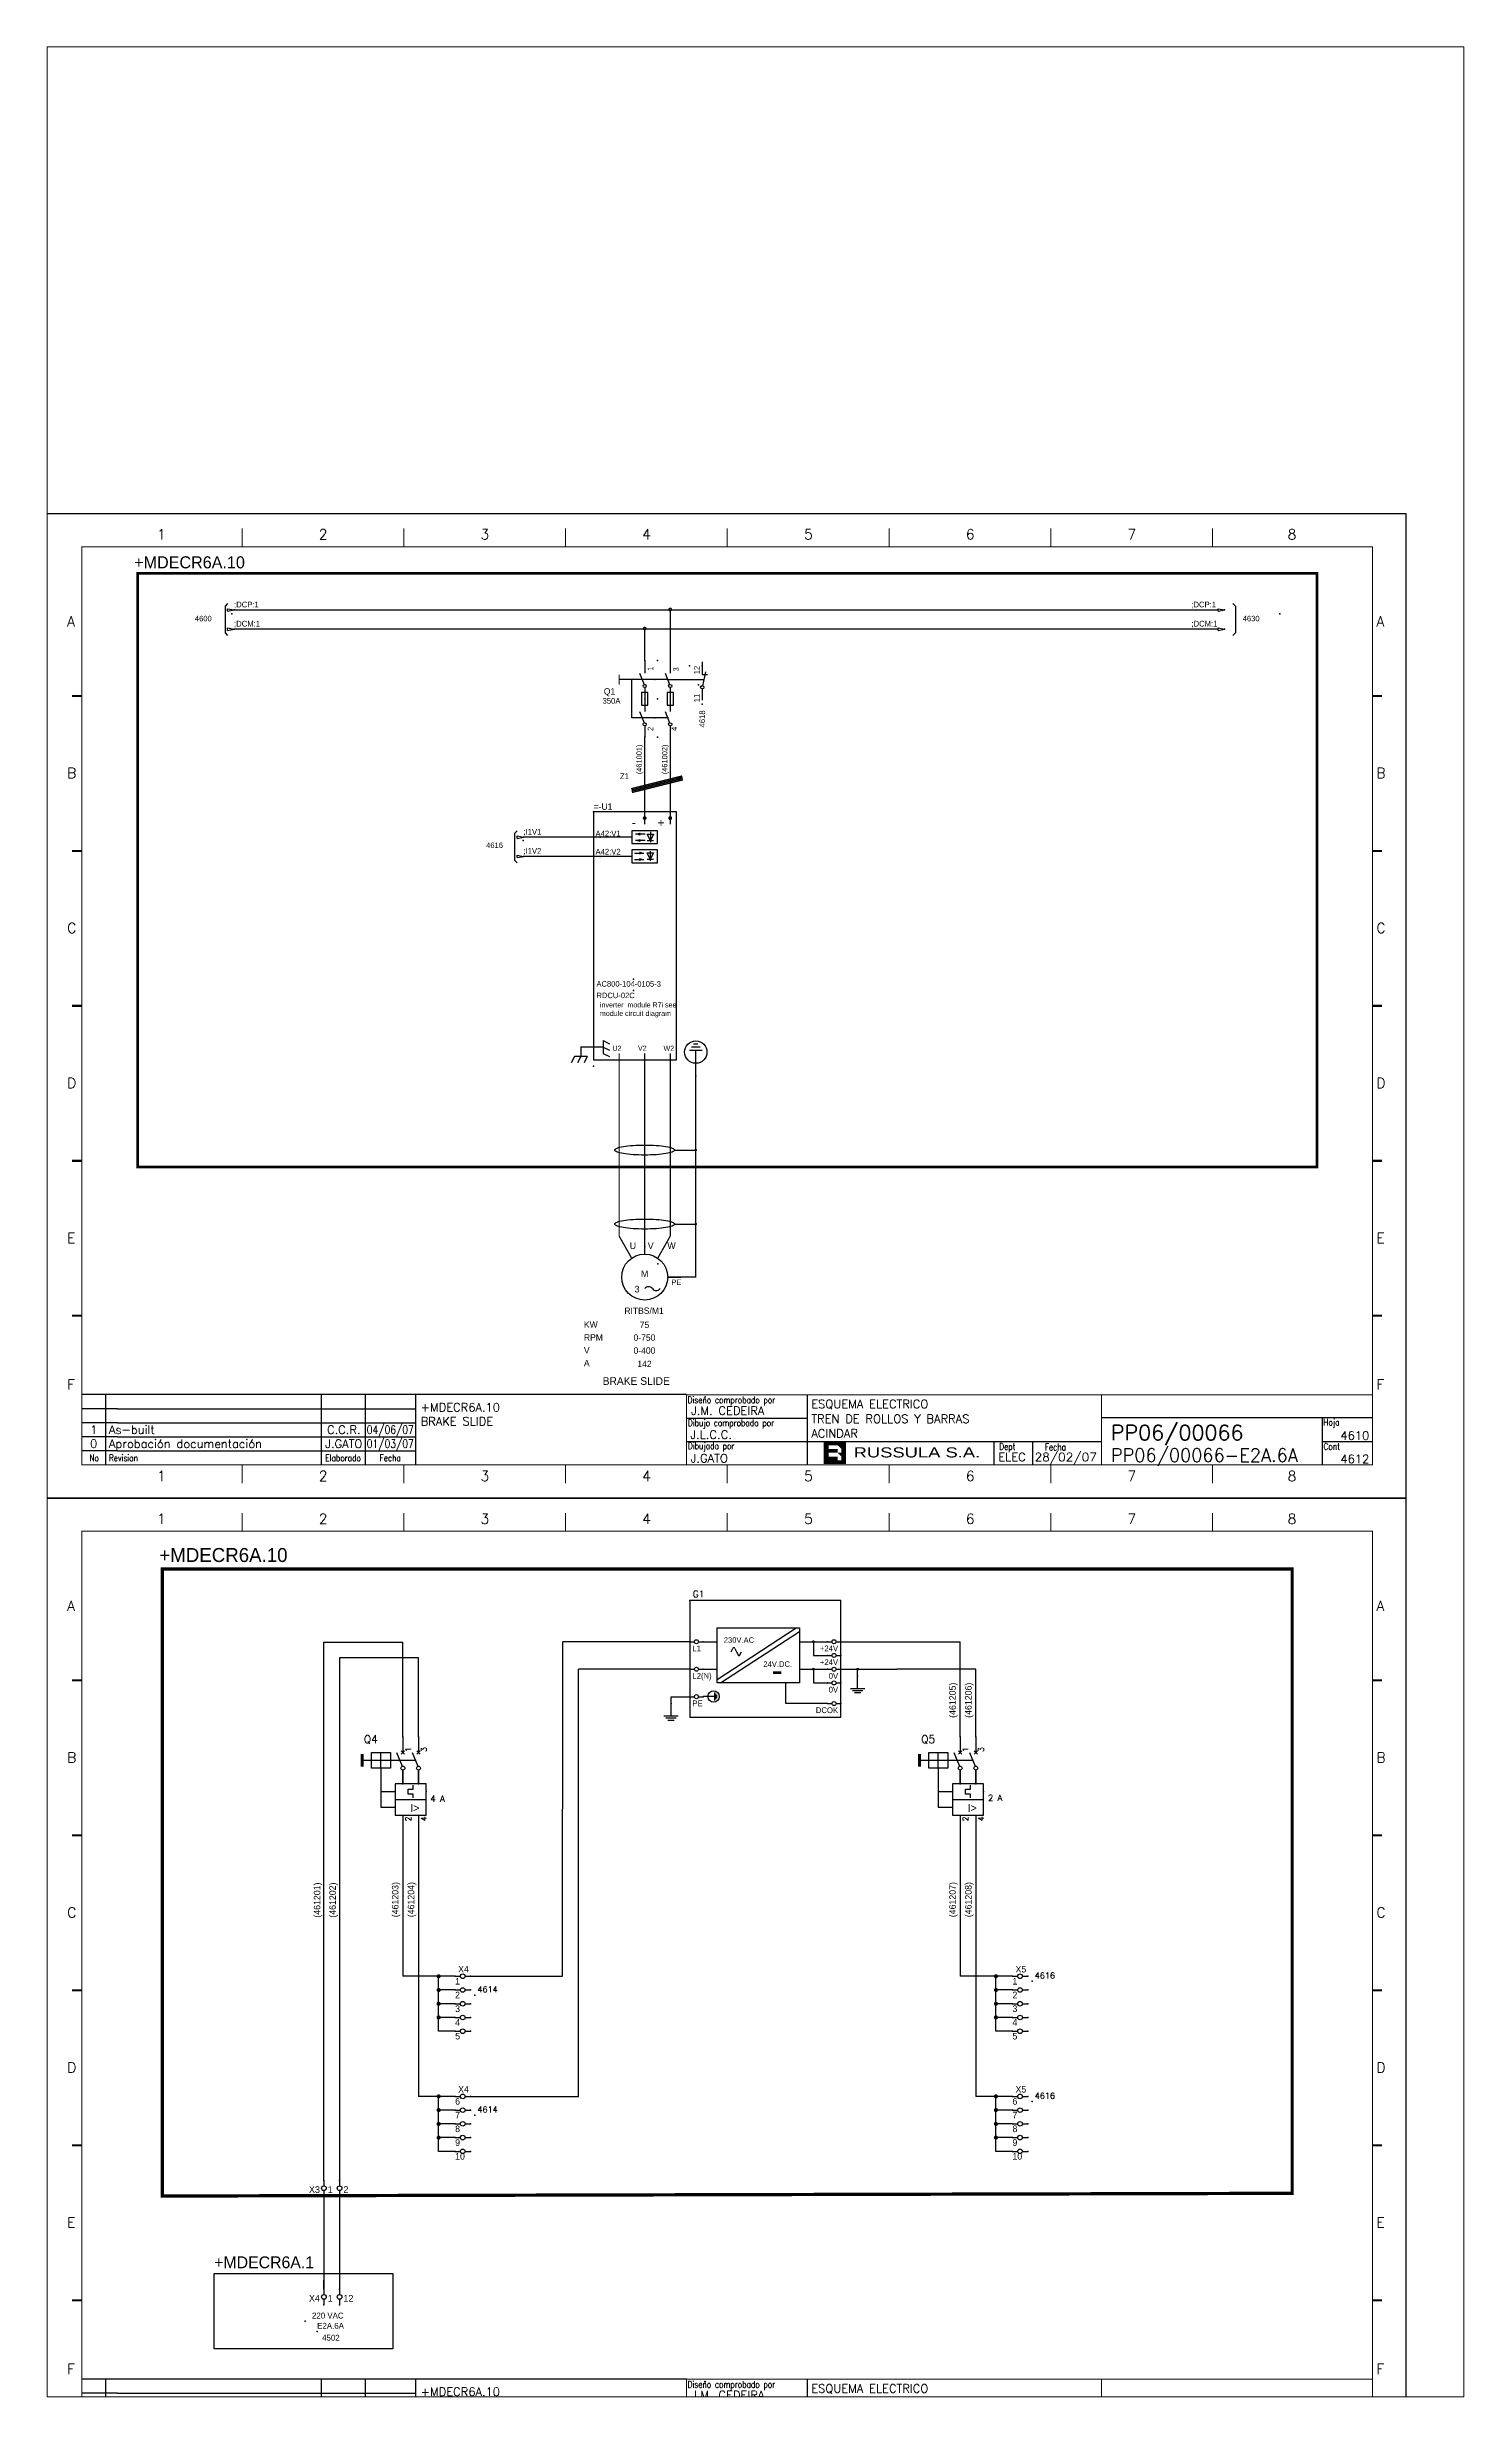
# Paper-space layout 'Layout1' of a CAD drawing. Extents: x 0.67 to 6.02, y 1.11 to 9.99.
# The model-space entities are those that its viewports show. They can reach past a viewport. Long polylines and large blocks are cut down to what shows.
import ezdxf
from ezdxf.enums import TextEntityAlignment as Align

# ---------------------------------------------------------------- set-up
doc = ezdxf.new("R2010")
doc.units = 0
doc.header["$LTSCALE"] = 15
doc.header["$MEASUREMENT"] = 0
doc.header["$PDSIZE"] = 2
for name, pattern in [('DASHDOT', [1, 0.5, -0.25, 0, -0.25]), ('HIDDEN', [0.375, 0.25, -0.125]), ('SOSED_FRAMECONT', [2, 1, 1]), ('SOSED_FRAMEDOT', [2.5, 2, -0.25, 0, -0.25])]:
    doc.linetypes.add(name, pattern=pattern)
for name, color, linetype in [('$MKLNK', 7, 'HIDDEN'), ('1', 7, 'Continuous'), ('10', 5, 'Continuous'), ('102', 7, 'Continuous'), ('2', 7, 'Continuous'), ('4', 7, 'HIDDEN'), ('8', 1, 'Continuous'), ('9', 6, 'Continuous'), ('DIBUJO', 7, 'Continuous'), ('SOSED_CIRCUIT', 7, 'Continuous'), ('SOSED_DECORATIVE', 4, 'Continuous')]:
    doc.layers.add(name, color=color, linetype=linetype)
doc.styles.add('HELVETICA', font='HELV.SHX')
doc.styles.add('LABEL', font='SIMPLEX', dxfattribs={"width": 0.8, "height": 4})
doc.styles.add('ROMANS', font='ROMANS.shx', dxfattribs={"width": 0.8, "oblique": 15})

psp = doc.layouts.get("Layout1")

msp = doc.modelspace()

# ---------------------------------------------------------------- texts
at = {"color": 1}
msp.add_text('350A', height=1.733, dxfattribs=at).set_placement((-97.38, 367.75))
for s, p in [('230V.AC', (-60.81, 84.45)), ('24V.DC.', (-48.87, 77.2))]:
    msp.add_text(s, height=1.658).set_placement(p)
at = {"layer": '2', "color": 6}
for s, height, p in [('+MDECR6A.10', 3.636, (-238.63, 408.59)), ('+MDECR6A.10', 4.2122, (-231.05, 108.83)), ('+MDECR6A.1', 3.569, (-214.49, -104.23))]:
    msp.add_text(s, height=height, dxfattribs=at).set_placement(p)
for s, height, p in [('(461001)', 1.617, (-85.54, 346.49)), ('(461002)', 1.617, (-77.83, 346.49)), ('(461205)', 1.98, (9.16, 61.82)), ('(461206)', 1.98, (13.95, 61.82)), ('(461201)', 1.98, (-182.48, 1.53)), ('(461202)', 1.98, (-177.81, 1.53)), ('(461203)', 1.98, (-158.93, 1.67)), ('(461204)', 1.98, (-154.15, 1.67)), ('(461207)', 1.98, (9.16, 1.67)), ('(461208)', 1.98, (13.95, 1.67))]:
    msp.add_text(s, height=height, rotation=90, dxfattribs=at).set_placement(p)
at = {"layer": '2'}
for s, p in [('RITBS/M1', (-84.86, 183.67)), ('0-750', (-84.73, 175.56)), ('75', (-84.73, 179.42)), ('0-400', (-84.73, 171.66)), ('142', (-84.73, 167.62))]:
    msp.add_text(s, height=1.925, dxfattribs=at).set_placement(p, align=Align.CENTER)
for s, height, p in [('KW', 1.925, (-102.99, 179.49)), ('RPM', 1.925, (-102.99, 175.63)), ('V', 1.93, (-102.99, 171.73)), ('A', 1.93, (-102.99, 167.88)), ('BRAKE SLIDE', 2.3103, (-97.34, 162.27))]:
    msp.add_text(s, height=height, dxfattribs=at).set_placement(p)
at = {"layer": 'SOSED_DECORATIVE', "attachment_point": 1}
for s, insert, char_height, width in [('Z1', (-92.13, 346.73), 1.733, 3.6163), ('-', (-88.51, 333.25), 2.7, 1.9253), ('+', (-80.81, 333.25), 2.7, 1.9253), ('inverter  module R7i see\\Pmodule circuit diagram', (-98.14, 277.67), 1.5402, 21.1781)]:
    msp.add_mtext(s, dxfattribs=dict(at, insert=insert, char_height=char_height, width=width))
at = {"layer": 'SOSED_DECORATIVE', "color": 4, "char_height": 1.54, "width": 3.8506, "attachment_point": 1}
for s, insert in [('U2', (-94.38, 264.59)), ('V2', (-86.68, 264.59)), ('W2', (-78.97, 264.59))]:
    msp.add_mtext(s, dxfattribs=dict(at, insert=insert))

# ---------------------------------------------------------------- blocks, each defined once
blk = doc.blocks.new('NOD')
at = {"color": 0, "linetype": 'ByBlock'}
blk.add_point((0, 0), dxfattribs=at)
at = {"color": 0, "linetype": 'ByBlock', "flags": 1}
blk.add_attdef('PINNR', (2, -2), '', height=1.8, dxfattribs=at)
blk = doc.blocks.new('ASIGSNKL')
at = {"color": 0, "linetype": 'ByBlock'}
for p, q in [((-2.5, -0.5), (-2.5, 0.5)), ((-2.5, 0.5), (0, 0)), ((-2.5, -0.5), (0, 0))]:
    blk.add_line(p, q, dxfattribs=at)
blk.add_blockref('NOD', (0, 0), dxfattribs=at)
blk.add_attdef('CREF', text='', height=2.25, dxfattribs=at).set_placement((-3.5, 0), align=Align.MIDDLE_RIGHT)
blk.add_attdef('ID1', (0, 1), '', height=2.25, dxfattribs=at)
for tag, p in [('REM1', (-3.5, -2.5)), ('REM2', (-3.5, -5.75))]:
    blk.add_attdef(tag, text='', height=2.25, dxfattribs=at).set_placement(p, align=Align.TOP_RIGHT)
blk = doc.blocks.new('$PP313')
at = {"layer": '2'}
blk.add_blockref('NOD', (0, 0), dxfattribs=at)
at = {"layer": '8'}
blk.add_attdef('1A', (1, -3.325), '', height=2.15, dxfattribs=at)
at = {"layer": '9'}
blk.add_attdef('ID', (1, 1), '', height=2.15, dxfattribs=at)
blk = doc.blocks.new('ADOTM')
at = {"color": 0, "linetype": 'ByBlock', "const_width": 0.5}
blk.add_lwpolyline([(0, -0.5, 1), (0, 0.5, 1)], format="xyb", close=True, dxfattribs=at)
blk = doc.blocks.new('$71301MS')
at = {"layer": '$MKLNK'}
blk.add_line((9.08, -7.5), (-5, -7.5), dxfattribs=at)
for p, q in [((0, 0), (0, -5)), ((10, 0), (10, -5)), ((0, -10.62), (0, -15)), ((10, -10.62), (10, -15))]:
    blk.add_line(p, q)
at = {"layer": '102'}
for p, q in [((-2, -5), (-0.23, -9.42)), ((8, -5), (9.77, -9.42))]:
    blk.add_line(p, q, dxfattribs=at)
for centre in [(0, -10), (10, -10)]:
    blk.add_circle(centre, 0.625, dxfattribs=at)
for p in [(-1, -7.5), (4, -7.5), (9, -7.5)]:
    blk.add_point(p, dxfattribs=at)
at = {"layer": '2'}
for p in [(0, 0), (5, 0), (0, -15), (5, -15)]:
    blk.add_blockref('NOD', p, dxfattribs=at)
at = {"layer": '8', "flags": 8}
for tag, p in [('1A', (3.32, -4)), ('3A', (13.32, -4))]:
    blk.add_attdef(tag, p, '', height=2.15, rotation=90, dxfattribs=at)
for tag, p in [('2A', (3.32, -11)), ('4A', (13.32, -11))]:
    blk.add_attdef(tag, text='', height=2.15, rotation=90, dxfattribs=at).set_placement(p, align=Align.RIGHT)
at = {"layer": '9'}
blk.add_attdef('ID', text='', height=2.15, rotation=90, dxfattribs=at).set_placement((-7.25, -7.5), align=Align.CENTER)
blk = doc.blocks.new('xk070204a')
at = {"color": 7}
for p, q in [((5, 1.57), (5, -3.43)), ((5, -3.43), (7, -3.43)), ((5, -9.05), (5, -13.43)), ((6.25, -2.43), (5.13, -7.81))]:
    blk.add_line(p, q, dxfattribs=at)
blk.add_circle((5, -8.43), 0.625, dxfattribs=at)
at = {"color": 0, "linetype": 'ByBlock'}
blk.add_point((3.59, -7.5), dxfattribs=at)
for p in [(0, 0), (5, 0), (5, -15)]:
    blk.add_blockref('NOD', p, dxfattribs=at)
blk = doc.blocks.new('3AFECRXD01C')
at = {"layer": 'SOSED_DECORATIVE'}
for p, q in [((12.5, 0), (0, 0)), ((19.69, 1.99), (19.69, -1.76)), ((19.69, 1.99), (19.69, -1.76))]:
    blk.add_line(p, q, dxfattribs=at)
at = {"layer": 'SOSED_DECORATIVE', "linetype": 'SOSED_FRAMECONT'}
blk.add_lwpolyline([(12.5, -2.5), (22.5, -2.5), (22.5, 2.5), (12.5, 2.5)], close=True, dxfattribs=at)
at = {"layer": 'SOSED_DECORATIVE'}
for points in [[(13.47, 1.29), (17.22, 1.29)], [(20.94, 1.36), (19.69, -1.14), (18.44, 1.36)], [(20.94, 1.36), (19.69, -1.14), (18.44, 1.36)], [(18.44, 1.36), (20.94, 1.36)], [(18.44, 1.36), (20.94, 1.36)], [(13.47, -1.21), (17.22, -1.21)], [(18.44, -1.14), (20.94, -1.14)], [(18.44, -1.14), (20.94, -1.14)]]:
    blk.add_lwpolyline(points, dxfattribs=at)
for points in [[(17.22, 1.29), (15.34, 0.66), (15.34, 1.91)], [(17.22, 1.29), (15.34, 0.66), (15.34, 1.91)], [(17.22, -1.21), (15.34, -1.84), (15.34, -0.59)], [(17.22, -1.21), (15.34, -1.84), (15.34, -0.59)]]:
    blk.add_solid(points, dxfattribs=at)
at = {"color": 0, "linetype": 'ByBlock'}
blk.add_blockref('NOD', (0, 0), dxfattribs=at)
for tag, p in [('1A', (0.8, 0.9)), ('ID1', (24.03, -0.75))]:
    blk.add_attdef(tag, p, '', height=2.25, dxfattribs=at)
blk = doc.blocks.new('3AFECTXD01C')
at = {"layer": 'SOSED_DECORATIVE'}
for p, q in [((12.5, 0), (0, 0)), ((19.73, 2.14), (19.73, -1.61)), ((19.73, 1.85), (19.73, -1.9))]:
    blk.add_line(p, q, dxfattribs=at)
at = {"layer": 'SOSED_DECORATIVE', "linetype": 'SOSED_FRAMECONT'}
blk.add_lwpolyline([(12.5, -2.5), (22.5, -2.5), (22.5, 2.5), (12.5, 2.5)], close=True, dxfattribs=at)
at = {"layer": 'SOSED_DECORATIVE'}
for points in [[(17.69, 1.21), (13.94, 1.21)], [(18.48, 1.23), (20.98, 1.23)], [(18.48, 1.23), (20.98, 1.23)], [(20.98, 1.23), (19.73, -1.27), (18.48, 1.23)], [(20.98, 1.23), (19.73, -1.27), (18.48, 1.23)], [(17.69, -1.29), (13.94, -1.29)], [(18.48, -1.27), (20.98, -1.27)], [(18.48, -1.27), (20.98, -1.27)]]:
    blk.add_lwpolyline(points, dxfattribs=at)
for points in [[(13.94, 1.21), (15.81, 1.84), (15.81, 0.59)], [(13.94, -1.29), (15.81, -0.66), (15.81, -1.91)]]:
    blk.add_solid(points, dxfattribs=at)
at = {"color": 0, "linetype": 'ByBlock'}
blk.add_blockref('NOD', (0, 0), dxfattribs=at)
for tag, p in [('1A', (0.83, 1.11)), ('ID1', (24.1, -0.75))]:
    blk.add_attdef(tag, p, '', height=2.25, dxfattribs=at)
blk = doc.blocks.new('ANIV')
at = {"color": 0, "linetype": 'ByBlock'}
blk.add_point((0, 0), dxfattribs=at)
for tag, p in [('ID4', (0, 10.5)), ('ID3', (0, 7.25)), ('ID2', (0, 4)), ('ID1', (0, 0.75))]:
    blk.add_attdef(tag, p, '', height=2.5, dxfattribs=at)
for tag, p in [('ARTDES1', (1, -7.5)), ('ARTDES2', (1, -10.61)), ('ARTDES3', (1, -13.91)), ('ARTDES4', (1, -17.07))]:
    blk.add_attdef(tag, text='', height=2.25).set_placement(p, align=Align.TOP_LEFT)
for tag, p in [('REM1', (1, -1)), ('REM2', (1, -4.25))]:
    blk.add_attdef(tag, text='', height=2.25, dxfattribs=at).set_placement(p, align=Align.TOP_LEFT)
blk = doc.blocks.new('MX021503B')
at = {"color": 0, "linetype": 'ByBlock'}
for p, q in [((10, -2.5), (10, 2.5)), ((11.25, -1.67), (11.25, 1.67)), ((12.5, -0.83), (12.5, 0.83))]:
    blk.add_line(p, q, dxfattribs=at)
at = {"color": 0, "linetype": 'ByBlock', "const_width": 0.5}
blk.add_lwpolyline([(0, 0), (10, 0)], dxfattribs=at)
at = {"color": 0, "linetype": 'ByBlock'}
blk.add_circle((9.38, 0), 4.38, dxfattribs=at)
blk.add_blockref('NOD', (0, 0), dxfattribs=at)
for tag, p in [('ID4', (3.75, 14.75)), ('ID3', (3.75, 11.5)), ('ID2', (3.75, 8.25)), ('ID1', (3.75, 5)), ('1A', (3.5, 1))]:
    blk.add_attdef(tag, text='', height=2.25, dxfattribs=at).set_placement(p, align=Align.RIGHT)
for tag, p in [('REM1', (3.5, -2.5)), ('REM2', (3.5, -5.75))]:
    blk.add_attdef(tag, text='', height=2.25, dxfattribs=at).set_placement(p, align=Align.TOP_RIGHT)
blk = doc.blocks.new('$060801')
at = {"layer": '2'}
blk.add_circle((5, -10), 7.5, dxfattribs=at)
for centre, start, end in [((6.25, -14.69), 36.8699, 143.1301), ((8.75, -12.81), 216.8699, 323.1301)]:
    blk.add_arc(centre, 1.56, start, end, dxfattribs=at)
for p in [(5, 0), (9.3, -5.68)]:
    blk.add_blockref('NOD', p, dxfattribs=at)
for s, p in [('3', (2.5, -15)), ('M', (5, -10))]:
    blk.add_text(s, height=2.15, dxfattribs=at).set_placement(p, align=Align.CENTER)
at = {"layer": '8'}
for tag, p in [('1A', (0.3, -6.5)), ('2A', (5.3, -6.5)), ('3A', (10.3, -6.5))]:
    blk.add_attdef(tag, p, '', height=2.15, dxfattribs=at)
at = {"layer": '9'}
blk.add_attdef('ID', text='', height=2.15, dxfattribs=at).set_placement((-5, -3.82), align=Align.CENTER)
blk = doc.blocks.new('$$PLU21')
blk.add_line((0, -2.5), (0, 2.5))
at = {"layer": '2'}
for p in [(0, 2.5), (0, -2.5)]:
    blk.add_blockref('NOD', p, dxfattribs=at)
at = {"layer": '8'}
blk.add_attdef('*A', (1.25, -0.5), '', height=2.15, dxfattribs=at)
at = {"layer": '9'}
blk.add_attdef('ID', text='', height=2.15, dxfattribs=at).set_placement((-1.25, -0.5), align=Align.RIGHT)
blk = doc.blocks.new('newcajec')
at = {"layer": '1'}
for p, q in [((10.6, 16.64), (0, 16.64)), ((179.4, 20.85), (0.13, 20.85)), ((7, 20.85), (7, 0)), ((10.6, 16.64), (99, 16.64)), ((71, 20.85), (71, 0)), ((84, 20.85), (84, 0.09)), ((99, 20.85), (99, 0)), ((184.64, 20.18), (184.81, 20.01)), ((184.81, 20.01), (185.18, 20.25)), ((215.2, 20.8), (215.2, 0)), ((368, 14.06), (368, 0)), ((10.6, 12.48), (0, 12.48)), ((10.6, 8.32), (0, 8.32)), ((10.6, 12.48), (99, 12.48)), ((10.6, 8.32), (99, 8.32)), ((179.4, 13.87), (215.2, 13.87)), ((10.6, 4.16), (0, 4.16)), ((10.6, 4.16), (99, 4.16)), ((179.4, 6.93), (267.63, 6.93)), ((267.63, 6.93), (302.5, 6.93)), ((270.63, 6.91), (270.63, 0)), ((282.07, 6.93), (282.07, 0)), ((368, 6.93), (383, 6.93))]:
    blk.add_line(p, q, dxfattribs=at)
at = {"layer": '1', "const_width": 0.3}
blk.add_lwpolyline([(0, 0), (0, 272.5), (383, 272.5), (383, 0)], close=True, dxfattribs=at)
at = {"layer": '1'}
for points in [[(47.5, 272.5, 0.3, 0.3, 0), (47.5, 277.91, 0.3, 0.3, 0)], [(95.5, 272.5, 0.3, 0.3, 0), (95.5, 277.91, 0.3, 0.3, 0)], [(143.5, 272.5, 0.3, 0.3, 0), (143.5, 277.91, 0.3, 0.3, 0)], [(191.5, 272.5, 0.3, 0.3, 0), (191.5, 277.91, 0.3, 0.3, 0)], [(239.5, 272.5, 0.3, 0.3, 0), (239.5, 277.91, 0.3, 0.3, 0)], [(287.5, 272.5, 0.3, 0.3, 0), (287.5, 277.91, 0.3, 0.3, 0)], [(335.5, 272.5, 0.3, 0.3, 0), (335.5, 277.91, 0.3, 0.3, 0)], [(-2.99, 228.23, 0.6, 0.6, 0), (-0.18, 228.23, 0.6, 0.6, 0)], [(383.01, 228.23, 0.6, 0.6, 0), (385.82, 228.23, 0.6, 0.6, 0)], [(-2.99, 182.23, 0.6, 0.6, 0), (-0.18, 182.23, 0.6, 0.6, 0)], [(383.01, 182.23, 0.6, 0.6, 0), (385.82, 182.23, 0.6, 0.6, 0)], [(-2.99, 136.23, 0.6, 0.6, 0), (-0.18, 136.23, 0.6, 0.6, 0)], [(383.01, 136.23, 0.6, 0.6, 0), (385.82, 136.23, 0.6, 0.6, 0)], [(-2.99, 90.23, 0.6, 0.6, 0), (-0.18, 90.23, 0.6, 0.6, 0)], [(383.01, 90.23, 0.6, 0.6, 0), (385.82, 90.23, 0.6, 0.6, 0)], [(-2.99, 44.23, 0.6, 0.6, 0), (-0.18, 44.23, 0.6, 0.6, 0)], [(383.01, 44.23, 0.6, 0.6, 0), (385.82, 44.23, 0.6, 0.6, 0)], [(383, 20.8, 0.3, 0.3, 0), (179.4, 20.8, 0.3, 0.3, 0), (179.4, 0, 0.3, 0.3, 0)], [(302.5, 20.8, 0.3, 0.3, 0), (302.5, 0, 0.3, 0.3, 0)], [(302.5, 14, 0.3, 0.3, 0), (383, 14, 0.3, 0.3, 0)], [(47.5, -5.5, 0.3, 0.3, 0), (47.5, -0.09, 0.3, 0.3, 0)], [(95.5, -5.5, 0.3, 0.3, 0), (95.5, -0.09, 0.3, 0.3, 0)], [(143.5, -5.5, 0.3, 0.3, 0), (143.5, -0.09, 0.3, 0.3, 0)], [(191.5, -5.5, 0.3, 0.3, 0), (191.5, -0.09, 0.3, 0.3, 0)], [(239.5, -5.5, 0.3, 0.3, 0), (239.5, -0.09, 0.3, 0.3, 0)], [(287.5, -5.5, 0.3, 0.3, 0), (287.5, -0.09, 0.3, 0.3, 0)], [(335.5, -5.5, 0.3, 0.3, 0), (335.5, -0.09, 0.3, 0.3, 0)]]:
    blk.add_lwpolyline(points, format="xyseb", dxfattribs=at)
at = {"layer": '2', "color": 14}
for p, q in [((221.42, 4.69), (221.42, 5.81)), ((221.42, 2.47), (221.42, 3.58))]:
    blk.add_line(p, q, dxfattribs=at)
for points in [[(220.05, 5.81), (220.05, 6.92), (226.74, 5.81), (226.74, 6.92)], [(221.42, 2.47), (220.05, 2.47), (221.42, 5.81), (220.05, 5.81)], [(224.25, 0.24), (224.25, 2.47), (220.05, 0.24), (220.05, 2.47)], [(221.42, 4.69), (224.25, 4.69), (221.42, 3.58), (224.25, 3.58)], [(224.25, 5.81), (225.37, 5.81), (225.37, 4.69)], [(224.25, 3.58), (225.37, 3.58), (225.37, 2.47)], [(226.74, 1.35), (226.74, 0.24), (224.25, 1.35), (224.25, 0.24)], [(225.37, 5.81), (226.74, 5.81), (225.37, 1.35), (226.74, 1.35)]]:
    blk.add_solid(points, dxfattribs=at)
at = {"layer": '1', "style": 'ROMANS'}
for s, p in [('1', (22.29, 274.68)), ('2', (70.29, 274.68)), ('3', (118.29, 274.68)), ('4', (166.29, 274.68)), ('5', (214.29, 274.68)), ('6', (262.29, 274.68)), ('7', (310.29, 274.68)), ('8', (357.79, 274.68)), ('A', (-4.37, 248.84)), ('A', (384.13, 248.84)), ('B', (-4.37, 203.84)), ('B', (384.13, 203.84)), ('C', (-4.37, 157.84)), ('C', (384.13, 157.84)), ('D', (-4.37, 111.84)), ('D', (384.13, 111.84)), ('E', (-4.37, 65.84)), ('E', (384.13, 65.84)), ('F', (-4.37, 22.34)), ('F', (384.13, 22.34)), ('1', (22.29, -4.82)), ('2', (70.29, -4.82)), ('3', (118.29, -4.82)), ('4', (166.29, -4.82)), ('5', (214.29, -4.82)), ('6', (262.29, -4.82)), ('7', (310.29, -4.82)), ('8', (357.79, -4.82))]:
    blk.add_text(s, height=3, dxfattribs=at).set_placement(p)
at = {"layer": '1', "style": 'LABEL', "width": 0.8}
for s, p in [('Diseno comprobado por', (179.73, 18.27)), ('Dibujo comprobado por', (179.81, 11.47)), ('Hoja', (368.38, 11.66)), ('No', (2.23, 1.05)), ('Revision', (8, 1.05)), ('Dibujado por', (179.83, 4.64)), ('Fecha', (285.71, 4.3)), ('Cont', (368.43, 4.46))]:
    blk.add_text(s, height=2, dxfattribs=at).set_placement(p)
for s, p in [('Elaborado', (77.5, 1.05)), ('Fecha', (91.5, 1.05)), ('Dept', (274.61, 4.44))]:
    blk.add_text(s, height=2, dxfattribs=at).set_placement(p, align=Align.CENTER)
at = {"layer": '10', "style": 'ROMANS'}
for tag, p in [('REV41', (3.5, 18.74)), ('REV31', (3.5, 14.58)), ('REV43', (77.7, 18.74)), ('REV33', (77.7, 14.58)), ('REV21', (3.5, 10.42)), ('REV11', (3.5, 6.27)), ('REV23', (77.7, 10.42)), ('REV13', (77.7, 6.27))]:
    blk.add_attdef(tag, text='', height=2.5, dxfattribs=at).set_placement(p, align=Align.MIDDLE)
for tag, p, height in [('REV42', (8, 17.49), 2.5), ('REV32', (8, 13.33), 2.5), ('SHEETNAME1', (100.5, 15.83), 2.5), ('SHEETNAME2', (100.5, 11.67), 2.5), ('DESIGNCHECK', (180.74, 14.83), 2.5), ('OBJECT', (216.43, 12.4), 2.5), ('DOCUMENTTYPE', (216.43, 16.8), 2.5), ('NOTA', (305.32, 15.8), 3), ('REV22', (8, 9.17), 2.5), ('REV12', (8, 5.01), 2.5), ('SHEETNAME3', (100.5, 7.51), 2.5), ('DRAWINGCHECK', (180.53, 7.71), 2.5), ('CUSTOMER', (216.43, 8.08), 2.5), ('ORDER', (305.32, 7.3), 4.5), ('SHEETNAME4', (100.5, 3.35), 2.5), ('USER', (180.63, 0.71), 2.5), ('DEPARTMENT', (271.93, 1.05), 2.5), ('DOCUMENT_ID', (305.32, 0.93), 4.4)]:
    blk.add_attdef(tag, p, '', height=height, dxfattribs=at)
for tag, width, p, p2 in [('REV44', 1.221199, (84.53, 17.49), (98.48, 17.49)), ('REV34', 1.221199, (84.53, 13.33), (98.48, 13.33)), ('REV24', 1.221199, (84.53, 9.17), (98.48, 9.17)), ('REV14', 1.221199, (84.53, 5.01), (98.48, 5.01)), ('CREATED2', 7.039915, (282.71, 1.05), (301.14, 1.05))]:
    blk.add_attdef(tag, text='', height=2.5, dxfattribs=dict(at, width=width)).set_placement(p, p2, align=Align.FIT)
for tag, p in [('SHEET', (382, 7.43)), ('NEXTSHEET', (382, 0.5))]:
    blk.add_attdef(tag, text='', height=2.5, dxfattribs=at).set_placement(p, align=Align.RIGHT)
at = {"layer": 'DIBUJO', "color": 14, "style": 'HELVETICA', "width": 1.3}
blk.add_text('RUSSULA S.A.', height=3, dxfattribs=at).set_placement((229, 2.19))
blk = doc.blocks.new('$021501')
at = {"layer": '2'}
for p, q in [((0, -6), (0, 0)), ((-3.5, -6), (3.5, -6)), ((-2.5, -7), (2.5, -7)), ((-1.5, -8), (1.5, -8))]:
    blk.add_line(p, q, dxfattribs=at)
blk.add_blockref('NOD', (0, 0), dxfattribs=at)
blk = doc.blocks.new('$$PLR12C')
for p, q in [((-2.5, 0), (-0.75, 0)), ((0.75, 0), (2.5, 0))]:
    blk.add_line(p, q)
at = {"layer": '2'}
blk.add_circle((0, 0), 0.75, dxfattribs=at)
for p in [(-2.5, 0), (2.5, 0)]:
    blk.add_blockref('NOD', p, dxfattribs=at)
at = {"layer": '8'}
blk.add_attdef('*A', text='', height=2.15, dxfattribs=at).set_placement((1.5, -3.575), align=Align.RIGHT)
at = {"layer": '9'}
blk.add_attdef('ID', text='', height=2.15, dxfattribs=at).set_placement((1.5, 1.25), align=Align.RIGHT)
blk = doc.blocks.new('$$PLL21C')
for p, q in [((-2.5, 0), (-0.75, 0)), ((0.75, 0), (2.5, 0))]:
    blk.add_line(p, q)
at = {"layer": '2'}
blk.add_circle((0, 0), 0.75, dxfattribs=at)
for p in [(-2.5, 0), (2.5, 0)]:
    blk.add_blockref('NOD', p, dxfattribs=at)
at = {"layer": '8'}
blk.add_attdef('*A', (-1.5, -3.575), '', height=2.15, dxfattribs=at)
at = {"layer": '9'}
blk.add_attdef('ID', (-1.5, 1.25), '', height=2.15, dxfattribs=at)
blk = doc.blocks.new('$021503')
at = {"layer": '2'}
for p, q in [((0, -10), (0, 0)), ((-3.5, -10), (3.5, -10)), ((-2.5, -11), (2.5, -11)), ((-1.5, -12), (1.5, -12))]:
    blk.add_line(p, q, dxfattribs=at)
blk.add_circle((0, -9), 5, dxfattribs=at)
blk.add_blockref('NOD', (0, 0), dxfattribs=at)
blk = doc.blocks.new('$020406')
at = {"layer": '2'}
for p, q in [((-5, 0), (-3.4, 3.2)), ((-1.6, 3.2), (0, 0)), ((0, 0), (1.6, -3.2)), ((3.4, -3.2), (5, 0))]:
    blk.add_line(p, q, dxfattribs=at)
for centre, start, end in [((-2.5, 2.8), 26.5651, 153.4349), ((2.5, -2.8), 206.5651, 333.4349)]:
    blk.add_arc(centre, 1, start, end, dxfattribs=at)
blk = doc.blocks.new('$020203')
at = {"layer": '2'}
blk.add_line((-3.75, 0), (3.75, 0), dxfattribs=at)
at = {"layer": '4'}
blk.add_line((-3.75, -1.5), (3.75, -1.5), dxfattribs=at)
blk = doc.blocks.new('T1')
for p, q in [((156.28, 167.9), (156.28, 172.26)), ((161.28, 167.9), (161.28, 172.26)), ((156.28, 157.9), (156.28, 152.9)), ((161.28, 157.9), (161.28, 152.9))]:
    blk.add_line(p, q)
for p in [(153.78, 165.4), (163.78, 165.4)]:
    blk.add_point(p)
at = {"layer": '102'}
for p, q in [((156.28, 182.9), (156.28, 177.9)), ((161.28, 182.9), (161.28, 177.9)), ((154.28, 177.9), (156.04, 173.48)), ((159.28, 177.9), (161.04, 173.48)), ((163.78, 167.9), (153.78, 167.9)), ((153.78, 167.9), (153.78, 162.9)), ((156.28, 172.28), (156.28, 167.9)), ((157.96, 166.18), (159.56, 166.18)), ((157.96, 164.58), (157.96, 166.18)), ((159.56, 166.18), (159.56, 167.4)), ((161.28, 172.28), (161.28, 167.9)), ((163.78, 162.9), (163.78, 167.9)), ((153.78, 162.9), (163.78, 162.9)), ((153.78, 162.9), (153.78, 157.9)), ((153.78, 157.9), (163.78, 157.9)), ((159.56, 164.58), (157.96, 164.58)), ((159.56, 163.4), (159.56, 164.58)), ((163.78, 157.9), (163.78, 162.9))]:
    blk.add_line(p, q, dxfattribs=at)
for centre in [(156.28, 172.9), (161.28, 172.9)]:
    blk.add_circle(centre, 0.625, dxfattribs=at)
for p in [(155.28, 175.4), (160.28, 175.4)]:
    blk.add_point(p, dxfattribs=at)
at = {"layer": '2', "linetype": 'HIDDEN'}
for p, q in [((152.41, 175.4), (160.28, 175.4)), ((149.28, 172.9), (149.28, 160.4)), ((149.28, 165.4), (153.78, 165.4)), ((149.28, 160.4), (153.78, 160.4))]:
    blk.add_line(p, q, dxfattribs=at)
at = {"layer": '2'}
blk.add_trace([(143.78, 177.4), (142.78, 177.4), (143.78, 173.4), (142.78, 173.4)], dxfattribs=at)
at = {"layer": 'DIBUJO'}
for p, q in [((143.78, 175.4), (152.28, 175.4)), ((146.28, 172.9), (146.28, 177.9)), ((146.28, 177.9), (152.28, 177.9)), ((149.28, 172.9), (149.28, 177.9)), ((152.28, 177.9), (152.28, 172.9)), ((156.78, 178.4), (155.78, 177.4)), ((155.78, 178.4), (156.78, 177.4)), ((160.78, 178.4), (161.78, 177.4)), ((161.78, 178.4), (160.78, 177.4)), ((152.28, 172.9), (146.28, 172.9))]:
    blk.add_line(p, q, dxfattribs=at)
at = {"layer": '2'}
for p in [(156.28, 182.9), (161.28, 182.9), (156.28, 167.9), (161.28, 167.9)]:
    blk.add_blockref('NOD', p, dxfattribs=at)
at = {"layer": '102'}
blk.add_text('I>', height=2.52, dxfattribs=at).set_placement((160.11, 158.91), align=Align.CENTER)
at = {"layer": 'DIBUJO', "color": 1, "style": 'ROMANS'}
for s, p in [('1', (158.88, 178.08)), ('3', (163.88, 178.08)), ('2', (158.88, 155.89)), ('4', (163.88, 155.89))]:
    blk.add_text(s, height=1.8, rotation=90, dxfattribs=at).set_placement(p)
at = {"layer": 'DIBUJO', "color": 6, "style": 'ROMANS'}
blk.add_attdef('REFERENCIA', (143.78, 180.9), '', height=1.8, dxfattribs=at)
at = {"layer": 'DIBUJO', "color": 6, "style": 'ROMANS', "width": 0.8}
blk.add_attdef('REGULACION', (164.78, 164.4), '', height=1.8, dxfattribs=at)
blk = doc.blocks.new('$$PLD12C')
for p, q in [((0, 2.5), (0, 0.75)), ((0, -0.75), (0, -2.5))]:
    blk.add_line(p, q)
at = {"layer": '2'}
blk.add_circle((0, 0), 0.75, dxfattribs=at)
for p in [(0, 2.5), (0, -2.5)]:
    blk.add_blockref('NOD', p, dxfattribs=at)
at = {"layer": '8'}
blk.add_attdef('*A', (1.25, -1.5), '', height=2.15, dxfattribs=at)
at = {"layer": '9'}
blk.add_attdef('ID', text='', height=2.15, dxfattribs=at).set_placement((-1.25, -1.5), align=Align.RIGHT)

# ---------------------------------------------------------------- linework, layer by layer
for p, q in [((-85.62, 367.32), (-83.7, 367.32)), ((-77.92, 367.32), (-76, 367.32)), ((-71.08, 97.21), (-71.08, 61.98)), ((-25.49, 97.21), (-71.08, 97.21)), ((-25.49, 61.98), (-25.49, 97.21)), ((-62.79, 72.34), (-62.79, 88.92)), ((-62.79, 73.38), (-38.96, 88.92)), ((-62.79, 88.92), (-37.93, 88.92)), ((-61.76, 72.34), (-37.93, 87.89)), ((-37.93, 88.92), (-37.93, 72.34)), ((-66.94, 84.78), (-62.79, 84.78)), ((-37.93, 84.78), (-29.64, 84.78)), ((-33.78, 84.78), (-33.78, 80.63)), ((-33.78, 80.63), (-29.64, 80.63)), ((-66.94, 76.49), (-62.79, 76.49)), ((-37.93, 72.34), (-62.79, 72.34)), ((-42.07, 66.13), (-42.07, 72.34)), ((-37.93, 76.49), (-29.64, 76.49)), ((-33.78, 76.49), (-33.78, 72.34)), ((-33.78, 72.34), (-29.64, 72.34)), ((-20.43, 72.37), (-20.43, 76.51)), ((-76.71, 68.2), (-71.08, 68.2)), ((-76.71, 64.05), (-76.71, 68.2)), ((-29.64, 66.13), (-42.07, 66.13)), ((-71.08, 61.98), (-25.49, 61.98)), ((-181.43, -82.45), (-181.43, -110.54)), ((-176.71, -82.45), (-176.71, -110.54)), ((-181.43, -110.54), (-181.43, -107.87))]:
    msp.add_line(p, q)
at = {"linetype": 'HIDDEN'}
for p, q in [((-75.67, 233.1), (-69.26, 233.1)), ((-75.67, 210.78), (-69.26, 210.78))]:
    msp.add_line(p, q, dxfattribs=at)
at = {"color": 0}
for p, q in [((-181.43, 84.61), (-157.6, 84.61)), ((-176.71, 79.89), (-176.71, -77.74)), ((-152.89, 79.89), (-176.71, 79.89)), ((-71.08, 84.78), (-109.36, 84.78)), ((-25.52, 84.78), (-13.34, 84.78)), ((-13.34, 84.78), (10.49, 84.78)), ((-71.08, 76.49), (-104.65, 76.49)), ((-25.52, 76.49), (-8.62, 76.49)), ((15.2, 76.49), (-8.62, 76.49)), ((-146.81, -32.73), (-146.81, -16.15)), ((21.28, -32.73), (21.28, -16.15))]:
    msp.add_line(p, q, dxfattribs=at)
for points, const_width in [([(-69.45, 233.1, 1), (-69.07, 233.1, 1)], 0.385), ([(-69.45, 210.78, 1), (-69.07, 210.78, 1)], 0.385), ([(-20.63, 76.49, 1), (-20.22, 76.49, 1)], 0.414)]:
    msp.add_lwpolyline(points, format="xyb", close=True, dxfattribs=dict(const_width=const_width))
for points in [[(-33.99, 84.78, 0.414, 0.414, 1), (-33.58, 84.78, 0.414, 0.414, 1)], [(-33.99, 76.49, 0.414, 0.414, 1), (-33.58, 76.49, 0.414, 0.414, 1)]]:
    msp.add_lwpolyline(points, format="xyseb", close=True)
at = {"linetype": 'HIDDEN'}
for centre in [(-84.68, 233.1), (-84.68, 210.78)]:
    msp.add_ellipse(centre, major_axis=(-9.01, 0), ratio=0.168554, dxfattribs=at)
at = {"color": 0, "linetype": 'ByBlock'}
msp.add_point((-100.06, 258.42), dxfattribs=at)
at = {"layer": '102'}
for p, q in [((-109.42, -16.15), (-109.36, 84.78)), ((-141.83, -16.15), (-157.6, -16.15)), ((-141.83, -20.29), (-146.81, -20.29)), ((26.26, -16.15), (10.49, -16.15)), ((26.26, -20.29), (21.28, -20.29)), ((-141.83, -24.44), (-146.81, -24.44)), ((26.26, -24.44), (21.28, -24.44)), ((-141.83, -28.58), (-146.81, -28.58)), ((-141.83, -32.73), (-146.81, -32.73)), ((26.26, -28.58), (21.28, -28.58)), ((26.26, -32.73), (21.28, -32.73)), ((-141.83, -52.39), (-146.81, -52.39)), ((-141.83, -56.53), (-146.81, -56.53)), ((26.26, -52.39), (21.28, -52.39)), ((26.26, -56.53), (21.28, -56.53)), ((-141.83, -60.68), (-146.81, -60.68)), ((26.26, -60.68), (21.28, -60.68)), ((-141.83, -64.82), (-146.81, -64.82)), ((-141.83, -68.97), (-146.81, -68.97)), ((26.26, -64.82), (21.28, -64.82)), ((26.26, -68.97), (21.28, -68.97))]:
    msp.add_line(p, q, dxfattribs=at)
at = {"layer": '102', "const_width": 0.622, "flags": 128}
for points in [[(-147.12, -16.15, 1), (-146.5, -16.15, 1)], [(-147.12, -20.29, 1), (-146.5, -20.29, 1)], [(20.97, -16.15, 1), (21.59, -16.15, 1)], [(20.97, -20.29, 1), (21.59, -20.29, 1)], [(-147.12, -24.44, 1), (-146.5, -24.44, 1)], [(-147.12, -28.58, 1), (-146.5, -28.58, 1)], [(20.97, -24.44, 1), (21.59, -24.44, 1)], [(20.97, -28.58, 1), (21.59, -28.58, 1)], [(-147.12, -52.39, 1), (-146.5, -52.39, 1)], [(-147.12, -56.53, 1), (-146.5, -56.53, 1)], [(20.97, -52.39, 1), (21.59, -52.39, 1)], [(20.97, -56.53, 1), (21.59, -56.53, 1)], [(-147.12, -60.68, 1), (-146.5, -60.68, 1)], [(20.97, -60.68, 1), (21.59, -60.68, 1)], [(-147.12, -64.82, 1), (-146.5, -64.82, 1)], [(20.97, -64.82, 1), (21.59, -64.82, 1)]]:
    msp.add_lwpolyline(points, format="xyb", close=True, dxfattribs=at)
at = {"layer": '2'}
for p, q in [((-83.7, 371.17), (-85.62, 371.17)), ((-85.62, 371.17), (-85.62, 367.32)), ((-83.7, 367.32), (-83.7, 371.17)), ((-77.92, 371.17), (-77.92, 367.32)), ((-76, 371.17), (-77.92, 371.17)), ((-76, 367.32), (-76, 371.17))]:
    msp.add_line(p, q, dxfattribs=at)
at = {"layer": '2', "linetype": 'HIDDEN'}
msp.add_line((-77.67, 375.02), (-66.83, 375.02), dxfattribs=at)
at = {"layer": '2', "color": 7}
for p, q in [((-181.43, -77.74), (-181.43, 84.61)), ((-157.6, 56.08), (-157.6, 84.61)), ((-152.89, 56.08), (-152.89, 79.89)), ((10.49, 56.08), (10.49, 84.78)), ((-104.65, -52.39), (-104.65, 76.49)), ((15.2, 56.08), (15.2, 76.49)), ((-157.6, 27.79), (-157.6, -16.15)), ((-152.89, 27.79), (-152.89, -52.39)), ((10.49, 27.79), (10.49, -16.15)), ((15.2, 27.79), (15.2, -52.39))]:
    msp.add_line(p, q, dxfattribs=at)
at = {"layer": '2', "color": 3, "linetype": 'DASHDOT'}
for points in [[(-237.57, 407.05, 0.809, 0.809, 0), (118.07, 407.05, 0.809, 0.809, 0), (118.07, 228.01, 0.809, 0.809, 0), (-237.57, 228.01, 0.809, 0.809, 0), (-237.57, 407.05, 0.809, 0.809, 0)], [(-230.13, 106.68, 0.99, 0.99, 0), (110.63, 106.68, 0.99, 0.99, 0), (110.63, -81.63, 0.99, 0.99, 0), (-230.13, -82.45, 0.99, 0.99, 0), (-230.13, 106.68, 0.99, 0.99, 0)]]:
    msp.add_lwpolyline(points, format="xyseb", dxfattribs=at)
msp.add_lwpolyline([(-214.51, -105.84), (-160.58, -105.84), (-160.58, -128.5), (-214.51, -128.5)], close=True, dxfattribs=at)
at = {"layer": '2'}
msp.add_trace([(-92.25, 376.56), (-92.48, 376.56), (-92.25, 373.48), (-92.48, 373.48)], dxfattribs=at)
at = {"layer": '4'}
for p, q in [((-88.51, 375.02), (-92.36, 375.02)), ((-88.51, 363.47), (-88.51, 375.02))]:
    msp.add_line(p, q, dxfattribs=at)
at = {"layer": 'DIBUJO'}
for p, q in [((-137.24, -16.15), (-109.42, -16.15)), ((-146.81, -52.39), (-152.89, -52.39)), ((-146.81, -68.97), (-146.81, -52.39)), ((-137.24, -52.39), (-104.65, -52.39)), ((21.28, -52.39), (15.2, -52.39)), ((21.28, -68.97), (21.28, -52.39))]:
    msp.add_line(p, q, dxfattribs=at)
for points in [[(-275.08, 425.12), (144.92, 425.12), (144.92, 128.12), (-275.08, 128.12), (-275.08, 425.12)], [(-275.08, 128.12), (144.92, 128.12), (144.92, -168.88), (-275.08, -168.88), (-275.08, 128.12)]]:
    msp.add_lwpolyline(points, dxfattribs=at)
at = {"layer": 'SOSED_CIRCUIT', "linetype": 'SOSED_FRAMEDOT'}
msp.add_lwpolyline([(-100.06, 335.18), (-100.06, 260.34), (-75.03, 260.34), (-75.03, 335.18)], close=True, dxfattribs=at)
at = {"layer": 'SOSED_CIRCUIT', "linetype": 'Continuous'}
for points in [[(-98.14, 327.48), (-121.24, 327.48)], [(-98.14, 321.7), (-121.24, 321.7)]]:
    msp.add_lwpolyline(points, dxfattribs=at)
at = {"layer": 'SOSED_DECORATIVE', "color": 4, "linetype": 'ByBlock'}
for p, q in [((-97.18, 266.12), (-97.18, 262.27)), ((-97.18, 266.12), (-95.25, 265.15)), ((-97.18, 264.19), (-95.25, 263.23)), ((-105.84, 261.3), (-106.8, 259.38)), ((-101.99, 261.3), (-105.84, 261.3)), ((-103.91, 261.3), (-104.88, 259.38)), ((-101.99, 261.3), (-102.95, 259.38)), ((-97.18, 262.27), (-95.25, 261.3))]:
    msp.add_line(p, q, dxfattribs=at)
at = {"layer": 'SOSED_DECORATIVE'}
for points in [[(-210.45, 397.97), (-211.22, 397.2), (-211.22, 389.11), (-210.45, 388.34)], [(92.76, 397.97), (93.53, 397.2), (93.53, 389.11), (92.76, 388.34)], [(-123.17, 329.4), (-123.94, 328.63), (-123.94, 320.55), (-123.17, 319.78)]]:
    msp.add_lwpolyline(points, dxfattribs=at)
at = {"layer": 'SOSED_DECORATIVE', "const_width": 0.385}
for points in [[(88.33, 396.04), (-208.52, 396.04)], [(-84.66, 390.42), (-84.66, 380.8)], [(-76.96, 396.2), (-76.96, 380.8)], [(-84.66, 335.18), (-84.66, 357.7)], [(-76.96, 335.18), (-76.96, 357.7)], [(-88.76, 342.12), (-73.36, 345.97)], [(-88.68, 341.74), (-73.27, 345.59)], [(-88.6, 341.34), (-73.2, 345.19)], [(-88.51, 340.95), (-73.11, 344.8)], [(-103.91, 261.3), (-103.91, 264.19), (-97.18, 264.19)]]:
    msp.add_lwpolyline(points, dxfattribs=at)
at = {"layer": 'SOSED_DECORATIVE', "linetype": 'Continuous', "const_width": 0.385}
for points in [[(-208.52, 390.26), (88.33, 390.26)], [(-92.36, 207.13), (-88.59, 200.48)], [(-76.96, 207.13), (-80.73, 200.48)], [(-77.73, 194.77), (-69.26, 194.77)]]:
    msp.add_lwpolyline(points, dxfattribs=at)
at = {"layer": 'SOSED_DECORATIVE', "color": 4, "linetype": 'ByBlock', "const_width": 0.385}
for points in [[(-84.28, 333.25, 1), (-85.05, 333.25, 1)], [(-76.57, 333.25, 1), (-77.35, 333.25, 1)]]:
    msp.add_lwpolyline(points, format="xyb", close=True, dxfattribs=at)
at = {"layer": 'SOSED_DECORATIVE', "color": 4, "const_width": 0.385}
for points in [[(-84.66, 335.18), (-84.66, 331.33)], [(-76.96, 335.18), (-76.96, 331.33)], [(-92.36, 262.27), (-92.36, 207.13)], [(-84.66, 262.27), (-84.66, 201.7)], [(-76.96, 262.27), (-76.96, 207.13)], [(-69.26, 255.44), (-69.26, 194.58)]]:
    msp.add_lwpolyline(points, dxfattribs=at)

# ---------------------------------------------------------------- block references
ref = msp.add_blockref('$PP313', (-71.08, 97.24), dxfattribs=dict(xscale=0.9325044970267664, yscale=0.9325044970267664, zscale=0.9325044970267664))
ref.add_attrib('ID', 'G1', (-70.15, 98.17), dxfattribs={"layer": '9', "height": 2.005, "style": 'ROMANS'})
at = {"xscale": 0.8081705640900929, "yscale": 0.8081705640900929, "zscale": 0.8081705640900929}
for name, p, values in [('$$PLL21C', (-69.06, 84.78), {'*A': 'L1'}), ('$$PLR12C', (-27.54, 84.78), {'*A': '+24V'}), ('$$PLR12C', (-27.54, 80.63), {'*A': '+24V'}), ('$$PLL21C', (-69.06, 76.49), {'*A': 'L2(N)'}), ('$$PLR12C', (-27.54, 76.49), {'*A': '0V'}), ('$$PLR12C', (-27.54, 72.34), {'*A': '0V'}), ('$$PLL21C', (-69.06, 68.2), {'*A': 'PE'}), ('$$PLR12C', (-27.54, 66.13), {'*A': 'DCOK'})]:
    msp.add_blockref(name, p, dxfattribs=at).add_auto_attribs(values)
for name, p, xscale, yscale, zscale in [('$020406', (-56.99, 81.77), 0.3108348323425413, 0.3108348323425413, 0.3108348323425413), ('$020203', (-44.71, 75.73), 0.3108348323425413, 0.3108348323425413, 0.3108348323425413), ('$021501', (-20.43, 74.44), 0.621669664684225, 0.621669664684225, 0.621669664684225), ('$021501', (-76.71, 66.13), 0.621669664684225, 0.621669664684225, 0.621669664684225)]:
    msp.add_blockref(name, p, dxfattribs=dict(xscale=xscale, yscale=yscale, zscale=zscale))
at = {"xscale": 0.3394316369177104, "yscale": 0.3394316369177104, "zscale": 0.3394316369177104, "rotation": 90}
msp.add_blockref('$021503', (-66.93, 68.25), dxfattribs=at)
ref = msp.add_blockref('T1', (-304.97, -116.4), dxfattribs=dict(xscale=0.9429953199613293, yscale=0.9429953199613293, zscale=0.9429953199613293))
ref.add_attrib('REFERENCIA', 'Q4', (-169.39, 54.19), dxfattribs={"layer": 'DIBUJO', "color": 6, "height": 2.357, "style": 'ROMANS'})
ref.add_attrib('REGULACION', '4 A', (-149.32, 36.48), dxfattribs={"layer": 'DIBUJO', "color": 6, "height": 1.886, "style": 'ROMANS'})
ref = msp.add_blockref('T1', (-136.88, -116.4), dxfattribs=dict(xscale=0.9429953199613293, yscale=0.9429953199613293, zscale=0.9429953199613293))
ref.add_attrib('REFERENCIA', 'Q5', (-1.3, 54.19), dxfattribs={"layer": 'DIBUJO', "color": 6, "height": 2.357, "style": 'ROMANS'})
ref.add_attrib('REGULACION', '2 A', (18.86, 36.73), dxfattribs={"layer": 'DIBUJO', "color": 6, "height": 1.886, "style": 'ROMANS'})
ref = msp.add_blockref('$$PLL21C', (-139.54, -16.15), dxfattribs=dict(xscale=0.9194204369623176, yscale=0.9194204369623176, zscale=0.9194204369623176))
ref.add_attrib('ID', 'X4', (-140.92, -15), dxfattribs={"layer": '9', "height": 1.977})
ref.add_attrib('*A', '1', (-141.83, -18.64), dxfattribs={"layer": '8', "height": 1.98})
ref = msp.add_blockref('$$PLL21C', (28.56, -16.15), dxfattribs=dict(xscale=0.9194204369623176, yscale=0.9194204369623176, zscale=0.9194204369623176))
ref.add_attrib('ID', 'X5', (27.18, -15), dxfattribs={"layer": '9', "height": 1.977})
ref.add_attrib('*A', '1', (26.26, -18.64), dxfattribs={"layer": '8', "height": 1.98})
ref = msp.add_blockref('$$PLL21C', (-139.54, -20.29), dxfattribs=dict(xscale=0.9194204369623176, yscale=0.9194204369623176, zscale=0.9194204369623176))
ref.add_attrib('*A', '2', (-141.83, -22.78), dxfattribs={"layer": '8', "height": 1.98})
ref = msp.add_blockref('$PP313', (-135.93, -21.82), dxfattribs=dict(xscale=0.8288928862459193, yscale=0.8288928862459193, zscale=0.8288928862459193))
ref.add_attrib('ID', '4614', (-135.1, -20.99), dxfattribs={"layer": '9', "color": 1, "height": 1.782, "style": 'ROMANS'})
ref = msp.add_blockref('$$PLL21C', (28.56, -20.29), dxfattribs=dict(xscale=0.9194204369623176, yscale=0.9194204369623176, zscale=0.9194204369623176))
ref.add_attrib('*A', '2', (26.26, -22.78), dxfattribs={"layer": '8', "height": 1.98})
ref = msp.add_blockref('$PP313', (32.16, -17.67), dxfattribs=dict(xscale=0.8288928862459193, yscale=0.8288928862459193, zscale=0.8288928862459193))
ref.add_attrib('ID', '4616', (32.99, -16.84), dxfattribs={"layer": '9', "color": 1, "height": 1.782, "style": 'ROMANS'})
ref = msp.add_blockref('$$PLL21C', (-139.54, -24.44), dxfattribs=dict(xscale=0.9194204369623176, yscale=0.9194204369623176, zscale=0.9194204369623176))
ref.add_attrib('*A', '3', (-141.83, -26.93), dxfattribs={"layer": '8', "height": 1.98})
ref = msp.add_blockref('$$PLL21C', (-139.54, -28.58), dxfattribs=dict(xscale=0.9194204369623176, yscale=0.9194204369623176, zscale=0.9194204369623176))
ref.add_attrib('*A', '4', (-141.83, -31.07), dxfattribs={"layer": '8', "height": 1.98})
ref = msp.add_blockref('$$PLL21C', (28.56, -24.44), dxfattribs=dict(xscale=0.9194204369623176, yscale=0.9194204369623176, zscale=0.9194204369623176))
ref.add_attrib('*A', '3', (26.26, -26.93), dxfattribs={"layer": '8', "height": 1.98})
ref = msp.add_blockref('$$PLL21C', (28.56, -28.58), dxfattribs=dict(xscale=0.9194204369623176, yscale=0.9194204369623176, zscale=0.9194204369623176))
ref.add_attrib('*A', '4', (26.26, -31.07), dxfattribs={"layer": '8', "height": 1.98})
ref = msp.add_blockref('$$PLL21C', (-139.54, -32.73), dxfattribs=dict(xscale=0.9194204369623176, yscale=0.9194204369623176, zscale=0.9194204369623176))
ref.add_attrib('*A', '5', (-141.83, -35.21), dxfattribs={"layer": '8', "height": 1.98})
ref = msp.add_blockref('$$PLL21C', (28.56, -32.73), dxfattribs=dict(xscale=0.9194204369623176, yscale=0.9194204369623176, zscale=0.9194204369623176))
ref.add_attrib('*A', '5', (26.26, -35.21), dxfattribs={"layer": '8', "height": 1.98})
ref = msp.add_blockref('$$PLL21C', (-139.54, -52.39), dxfattribs=dict(xscale=0.9194204369623176, yscale=0.9194204369623176, zscale=0.9194204369623176))
ref.add_attrib('ID', 'X4', (-140.92, -51.24), dxfattribs={"layer": '9', "height": 1.977})
ref.add_attrib('*A', '6', (-141.83, -54.88), dxfattribs={"layer": '8', "height": 1.98})
ref = msp.add_blockref('$$PLL21C', (28.56, -52.39), dxfattribs=dict(xscale=0.9194204369623176, yscale=0.9194204369623176, zscale=0.9194204369623176))
ref.add_attrib('ID', 'X5', (27.18, -51.24), dxfattribs={"layer": '9', "height": 1.977})
ref.add_attrib('*A', '6', (26.26, -54.88), dxfattribs={"layer": '8', "height": 1.98})
ref = msp.add_blockref('$$PLL21C', (-139.54, -56.53), dxfattribs=dict(xscale=0.9194204369623176, yscale=0.9194204369623176, zscale=0.9194204369623176))
ref.add_attrib('*A', '7', (-141.83, -59.02), dxfattribs={"layer": '8', "height": 1.98})
ref = msp.add_blockref('$PP313', (-135.93, -58.05), dxfattribs=dict(xscale=0.8288928862459193, yscale=0.8288928862459193, zscale=0.8288928862459193))
ref.add_attrib('ID', '4614', (-135.1, -57.23), dxfattribs={"layer": '9', "color": 1, "height": 1.782, "style": 'ROMANS'})
ref = msp.add_blockref('$$PLL21C', (28.56, -56.53), dxfattribs=dict(xscale=0.9194204369623176, yscale=0.9194204369623176, zscale=0.9194204369623176))
ref.add_attrib('*A', '7', (26.26, -59.02), dxfattribs={"layer": '8', "height": 1.98})
ref = msp.add_blockref('$PP313', (32.16, -53.91), dxfattribs=dict(xscale=0.8288928862459193, yscale=0.8288928862459193, zscale=0.8288928862459193))
ref.add_attrib('ID', '4616', (32.99, -53.08), dxfattribs={"layer": '9', "color": 1, "height": 1.782, "style": 'ROMANS'})
ref = msp.add_blockref('$$PLL21C', (-139.54, -60.68), dxfattribs=dict(xscale=0.9194204369623176, yscale=0.9194204369623176, zscale=0.9194204369623176))
ref.add_attrib('*A', '8', (-141.83, -63.16), dxfattribs={"layer": '8', "height": 1.98})
ref = msp.add_blockref('$$PLL21C', (28.56, -60.68), dxfattribs=dict(xscale=0.9194204369623176, yscale=0.9194204369623176, zscale=0.9194204369623176))
ref.add_attrib('*A', '8', (26.26, -63.16), dxfattribs={"layer": '8', "height": 1.98})
ref = msp.add_blockref('$$PLL21C', (-139.54, -64.82), dxfattribs=dict(xscale=0.9194204369623176, yscale=0.9194204369623176, zscale=0.9194204369623176))
ref.add_attrib('*A', '9', (-141.83, -67.31), dxfattribs={"layer": '8', "height": 1.98})
ref = msp.add_blockref('$$PLL21C', (-139.54, -68.97), dxfattribs=dict(xscale=0.9194204369623176, yscale=0.9194204369623176, zscale=0.9194204369623176))
ref.add_attrib('*A', '10', (-141.83, -71.45), dxfattribs={"layer": '8', "height": 1.977})
ref = msp.add_blockref('$$PLL21C', (28.56, -64.82), dxfattribs=dict(xscale=0.9194204369623176, yscale=0.9194204369623176, zscale=0.9194204369623176))
ref.add_attrib('*A', '9', (26.26, -67.31), dxfattribs={"layer": '8', "height": 1.98})
ref = msp.add_blockref('$$PLL21C', (28.56, -68.97), dxfattribs=dict(xscale=0.9194204369623176, yscale=0.9194204369623176, zscale=0.9194204369623176))
ref.add_attrib('*A', '10', (26.26, -71.45), dxfattribs={"layer": '8', "height": 1.977})
at = {"layer": '2', "color": 7}
ref = msp.add_blockref('newcajec', (-254.4, 138.14), dxfattribs=dict(at, xscale=1.016442892079945, yscale=1.016442892079945, zscale=1.016442892079945))
ref.add_attrib('REV24', '04/06/07', dxfattribs={"layer": '10', "height": 2.541, "style": 'ROMANS', "width": 0.728168}).set_placement((-168.49, 147.47), (-154.3, 147.47), align=Align.FIT)
ref.add_attrib('SHEETNAME2', 'BRAKE SLIDE', (-152.25, 150), dxfattribs={"layer": '10', "height": 2.5411, "style": 'ROMANS'})
ref.add_attrib('SHEETNAME1', '+MDECR6A.10', (-152.25, 154.23), dxfattribs={"layer": '10', "height": 2.5411, "style": 'ROMANS'})
ref.add_attrib('USER', 'J.GATO', (-70.8, 138.86), dxfattribs={"layer": '10', "height": 2.541, "style": 'ROMANS'})
ref.add_attrib('DRAWINGCHECK', 'J.L.C.C.', (-70.9, 145.98), dxfattribs={"layer": '10', "height": 2.541, "style": 'ROMANS'})
ref.add_attrib('DESIGNCHECK', 'J.M. CEDEIRA', (-70.69, 153.22), dxfattribs={"layer": '10', "height": 2.5411, "style": 'ROMANS'})
ref.add_attrib('REV22', 'As-built', (-246.27, 147.47), dxfattribs={"layer": '10', "height": 2.541, "style": 'ROMANS'})
ref.add_attrib('REV12', 'Aprobación documentación', (-246.27, 143.24), dxfattribs={"layer": '10', "height": 2.5411, "style": 'ROMANS'})
ref.add_attrib('REV21', '1', dxfattribs={"layer": '10', "height": 2.54, "style": 'ROMANS'}).set_placement((-250.84, 148.74), align=Align.MIDDLE)
ref.add_attrib('REV11', '0', dxfattribs={"layer": '10', "height": 2.54, "style": 'ROMANS'}).set_placement((-250.84, 144.51), align=Align.MIDDLE)
ref.add_attrib('REV14', '01/03/07', dxfattribs={"layer": '10', "height": 2.541, "style": 'ROMANS', "width": 0.728168}).set_placement((-168.49, 143.24), (-154.3, 143.24), align=Align.FIT)
ref.add_attrib('REV23', 'C.C.R.', dxfattribs={"layer": '10', "height": 2.541, "style": 'ROMANS'}).set_placement((-175.42, 148.74), align=Align.MIDDLE)
ref.add_attrib('REV13', 'J.GATO', dxfattribs={"layer": '10', "height": 2.541, "style": 'ROMANS'}).set_placement((-175.42, 144.51), align=Align.MIDDLE)
ref.add_attrib('DOCUMENT_ID', 'PP06/00066-E2A.6A', (55.94, 139.09), dxfattribs={"layer": '10', "height": 3.9276, "style": 'ROMANS'})
ref.add_attrib('ORDER', 'PP06/00066', (55.94, 145.57), dxfattribs={"layer": '10', "height": 4.574, "style": 'ROMANS'})
ref.add_attrib('CUSTOMER', 'ACINDAR', (-34.41, 146.36), dxfattribs={"layer": '10', "height": 2.541, "style": 'ROMANS'})
ref.add_attrib('OBJECT', 'TREN DE ROLLOS Y BARRAS', (-34.41, 150.75), dxfattribs={"layer": '10', "height": 2.5411, "style": 'ROMANS'})
ref.add_attrib('DOCUMENTTYPE', 'ESQUEMA ELECTRICO', (-34.41, 155.22), dxfattribs={"layer": '10', "height": 2.5411, "style": 'ROMANS'})
ref.add_attrib('CREATED2', '28/02/07', dxfattribs={"layer": '10', "height": 2.541, "style": 'ROMANS', "width": 0.961976}).set_placement((32.95, 139.21), (51.7, 139.21), align=Align.FIT)
ref.add_attrib('DEPARTMENT', 'ELEC', (22, 139.21), dxfattribs={"layer": '10', "height": 2.541, "style": 'ROMANS'})
ref.add_attrib('NEXTSHEET', '4612', dxfattribs={"layer": '10', "height": 2.541, "style": 'ROMANS'}).set_placement((133.88, 138.65), align=Align.RIGHT)
ref.add_attrib('SHEET', '4610', dxfattribs={"layer": '10', "height": 2.541, "style": 'ROMANS'}).set_placement((133.88, 145.7), align=Align.RIGHT)
at = {"layer": '2'}
ref = msp.add_blockref('$PP313', (-209.19, 394.92), dxfattribs=dict(at, xscale=0.770112844635085, yscale=0.770112844635085, zscale=0.770112844635085, rotation=90))
ref.add_attrib('1A', '4600', (-220.34, 392.62), dxfattribs={"layer": '8', "height": 1.656})
ref = msp.add_blockref('$PP313', (106.86, 394.92), dxfattribs=dict(at, xscale=0.770112844635085, yscale=0.770112844635085, zscale=0.770112844635085, rotation=90))
ref.add_attrib('1A', '4630', (95.7, 392.62), dxfattribs={"layer": '8', "height": 1.656})
ref = msp.add_blockref('$71301MS', (-84.66, 380.8), dxfattribs=dict(at, xscale=0.770112844635085, yscale=0.770112844635085, zscale=0.770112844635085))
ref.add_attrib('ID', 'Q1', dxfattribs={"layer": '9', "height": 1.925}).set_placement((-95.28, 370.51), align=Align.CENTER)
ref.add_attrib('1A', '1', (-82.1, 377.72), dxfattribs={"layer": '8', "height": 1.66, "rotation": 90, "flags": 8})
ref.add_attrib('3A', '3', (-74.4, 377.49), dxfattribs={"layer": '8', "height": 1.66, "rotation": 90, "flags": 8})
ref = msp.add_blockref('$71301MS', (-84.66, 369.25), dxfattribs=dict(at, xscale=0.770112844635085, yscale=0.770112844635085, zscale=0.770112844635085))
ref.add_attrib('2A', '2', dxfattribs={"layer": '8', "height": 1.66, "rotation": 90, "flags": 8}).set_placement((-82.1, 360.78), align=Align.RIGHT)
ref.add_attrib('4A', '4', dxfattribs={"layer": '8', "height": 1.66, "rotation": 90, "flags": 8}).set_placement((-74.93, 360.78), align=Align.RIGHT)
ref = msp.add_blockref('$PP313', (-121.33, 326.53), dxfattribs=dict(at, xscale=0.770112844635085, yscale=0.770112844635085, zscale=0.770112844635085, rotation=90))
ref.add_attrib('1A', '4616', (-132.49, 324.22), dxfattribs={"layer": '8', "height": 1.656})
ref = msp.add_blockref('$PP313', (-88.06, 284.7), dxfattribs=dict(at, xscale=0.770112844635085, yscale=0.770112844635085, zscale=0.770112844635085, rotation=90))
ref.add_attrib('1A', 'AC800-104-0105-3', (-99.22, 282.4), dxfattribs={"layer": '8', "color": 6, "height": 1.6557})
ref = msp.add_blockref('$PP313', (-88.06, 281.23), dxfattribs=dict(at, xscale=0.770112844635085, yscale=0.770112844635085, zscale=0.770112844635085, rotation=90))
ref.add_attrib('1A', 'RDCU-02C', (-99.22, 278.93), dxfattribs={"layer": '8', "color": 6, "height": 1.656})
ref = msp.add_blockref('$060801', (-89.28, 204.01), dxfattribs=dict(at, xscale=0.9241354135619619, yscale=0.9241354135619619, zscale=0.9241354135619619))
ref.add_attrib('1A', 'U', (-89.19, 203.25), dxfattribs={"layer": '8', "height": 1.99})
ref.add_attrib('2A', 'V', (-83.74, 203.25), dxfattribs={"layer": '8', "height": 1.99})
ref.add_attrib('3A', 'W', (-77.83, 203.25), dxfattribs={"layer": '8', "height": 1.99})
at = {"layer": '2', "color": 7}
ref = msp.add_blockref('$$PLU21', (-75.8, 194.77), dxfattribs=dict(at, xscale=0.770112844635085, yscale=0.770112844635085, zscale=0.770112844635085, rotation=270))
ref.add_attrib('*A', 'PE', (-76.65, 192.39), dxfattribs={"layer": '8', "height": 1.656})
ref = msp.add_blockref('newcajec', (-254.4, -158.86), dxfattribs=dict(at, xscale=1.016442892079945, yscale=1.016442892079945, zscale=1.016442892079945))
ref.add_attrib('REV24', '04/06/07', dxfattribs={"layer": '10', "height": 2.541, "style": 'ROMANS', "width": 0.728168}).set_placement((-168.49, -149.53), (-154.3, -149.53), align=Align.FIT)
ref.add_attrib('SHEETNAME3', 'BRAKE SLIDE', (-152.25, -151.23), dxfattribs={"layer": '10', "height": 2.5411, "style": 'ROMANS'})
ref.add_attrib('SHEETNAME2', 'Distribución tensiones 220Vac y 24Vdc', (-152.25, -147), dxfattribs={"layer": '10', "height": 2.5411, "style": 'ROMANS'})
ref.add_attrib('SHEETNAME1', '+MDECR6A.10', (-152.25, -142.77), dxfattribs={"layer": '10', "height": 2.5411, "style": 'ROMANS'})
ref.add_attrib('USER', 'J.GATO', (-70.8, -158.14), dxfattribs={"layer": '10', "height": 2.541, "style": 'ROMANS'})
ref.add_attrib('DRAWINGCHECK', 'J.L.C.C.', (-70.9, -151.02), dxfattribs={"layer": '10', "height": 2.541, "style": 'ROMANS'})
ref.add_attrib('DESIGNCHECK', 'J.M. CEDEIRA', (-70.69, -143.78), dxfattribs={"layer": '10', "height": 2.5411, "style": 'ROMANS'})
ref.add_attrib('REV22', 'As-built ', (-246.27, -149.53), dxfattribs={"layer": '10', "height": 2.541, "style": 'ROMANS'})
ref.add_attrib('REV12', 'Aprobación documentación', (-246.27, -153.76), dxfattribs={"layer": '10', "height": 2.5411, "style": 'ROMANS'})
ref.add_attrib('REV21', '1', dxfattribs={"layer": '10', "height": 2.54, "style": 'ROMANS'}).set_placement((-250.84, -148.26), align=Align.MIDDLE)
ref.add_attrib('REV11', '0', dxfattribs={"layer": '10', "height": 2.54, "style": 'ROMANS'}).set_placement((-250.84, -152.49), align=Align.MIDDLE)
ref.add_attrib('REV14', '01/03/07', dxfattribs={"layer": '10', "height": 2.541, "style": 'ROMANS', "width": 0.728168}).set_placement((-168.49, -153.76), (-154.3, -153.76), align=Align.FIT)
ref.add_attrib('REV23', 'C.C.R.', dxfattribs={"layer": '10', "height": 2.541, "style": 'ROMANS'}).set_placement((-175.42, -148.26), align=Align.MIDDLE)
ref.add_attrib('REV13', 'J. GATO', dxfattribs={"layer": '10', "height": 2.541, "style": 'ROMANS'}).set_placement((-175.42, -152.49), align=Align.MIDDLE)
ref.add_attrib('DOCUMENT_ID', 'PP06/00066-E2A.6A', (55.94, -157.91), dxfattribs={"layer": '10', "height": 3.9134, "style": 'ROMANS'})
ref.add_attrib('ORDER', 'PP06/00066', (55.94, -151.43), dxfattribs={"layer": '10', "height": 4.574, "style": 'ROMANS'})
ref.add_attrib('CUSTOMER', 'ACINDAR', (-34.41, -150.64), dxfattribs={"layer": '10', "height": 2.541, "style": 'ROMANS'})
ref.add_attrib('OBJECT', 'TREN DE ROLLOS Y BARRAS', (-34.41, -146.25), dxfattribs={"layer": '10', "height": 2.5411, "style": 'ROMANS'})
ref.add_attrib('DOCUMENTTYPE', 'ESQUEMA ELECTRICO', (-34.41, -141.78), dxfattribs={"layer": '10', "height": 2.5411, "style": 'ROMANS'})
ref.add_attrib('CREATED2', '28/02/07', dxfattribs={"layer": '10', "height": 2.541, "style": 'ROMANS', "width": 0.961976}).set_placement((32.95, -157.79), (51.7, -157.79), align=Align.FIT)
ref.add_attrib('DEPARTMENT', 'ELEC', (22, -157.79), dxfattribs={"layer": '10', "height": 2.541, "style": 'ROMANS'})
ref.add_attrib('NEXTSHEET', '4614', dxfattribs={"layer": '10', "height": 2.541, "style": 'ROMANS'}).set_placement((133.88, -158.35), align=Align.RIGHT)
ref.add_attrib('SHEET', '4612', dxfattribs={"layer": '10', "height": 2.541, "style": 'ROMANS'}).set_placement((133.88, -151.3), align=Align.RIGHT)
at = {"layer": '2', "color": 7, "xscale": 0.9429953199613293, "yscale": 0.9429953199613293, "zscale": 0.9429953199613293}
for p, values in [((-181.43, -80.09), {'ID': 'X3', '*A': '1'}), ((-176.71, -80.09), {'*A': '2'}), ((-181.43, -112.9), {'ID': 'X4', '*A': '1'}), ((-176.71, -112.9), {'*A': '12'})]:
    msp.add_blockref('$$PLD12C', p, dxfattribs=at).add_auto_attribs(values)
at = {"layer": '2'}
ref = msp.add_blockref('$PP313', (-187.1, -120.23), dxfattribs=dict(at, xscale=0.8288928862459193, yscale=0.8288928862459193, zscale=0.8288928862459193))
ref.add_attrib('ID', '220 VAC', (-185.01, -119.4), dxfattribs={"layer": '9', "color": 7, "height": 1.782})
ref = msp.add_blockref('$PP313', (-183.43, -123.33), dxfattribs=dict(at, xscale=0.8288928862459193, yscale=0.8288928862459193, zscale=0.8288928862459193))
ref.add_attrib('ID', 'E2A.6A', (-183.45, -122.5), dxfattribs={"layer": '9', "height": 1.782})
ref.add_attrib('1A', '4502', (-181.96, -126.08), dxfattribs={"layer": '8', "height": 1.782})
at = {"layer": 'SOSED_CIRCUIT', "xscale": 0.770112844635085, "yscale": 0.770112844635085, "zscale": 0.770112844635085}
for p, values in [((-208.52, 396.04), {'ID1': ';DCP:1'}), ((-208.52, 390.26), {'ID1': ';DCM:1'}), ((-121.24, 327.48), {'ID1': ';I1V1'}), ((-121.24, 321.7), {'ID1': ';I1V2'})]:
    msp.add_blockref('ASIGSNKL', p, dxfattribs=at).add_auto_attribs(values)
at = {"layer": 'SOSED_CIRCUIT'}
ref = msp.add_blockref('ASIGSNKL', (90.26, 396.04), dxfattribs=dict(at, xscale=0.770112844635085, yscale=0.770112844635085, zscale=0.770112844635085))
ref.add_attrib('ID1', ';DCP:1', (80.2, 396.81), dxfattribs={"layer": '0', "color": 0, "linetype": 'ByBlock', "height": 1.733})
ref = msp.add_blockref('ASIGSNKL', (90.26, 390.26), dxfattribs=dict(at, xscale=0.770112844635085, yscale=0.770112844635085, zscale=0.770112844635085))
ref.add_attrib('ID1', ';DCM:1', (80.24, 391.03), dxfattribs={"layer": '0', "color": 0, "linetype": 'ByBlock', "height": 1.733})
at = {"layer": 'SOSED_CIRCUIT', "color": 1}
ref = msp.add_blockref('xk070204a', (-71.16, 379.21), dxfattribs=dict(at, xscale=0.770112844635085, yscale=0.770112844635085, zscale=0.770112844635085))
ref.add_attrib('2A', '12', (-68.08, 376.61), dxfattribs={"layer": '0', "color": 0, "linetype": 'ByBlock', "height": 1.733, "rotation": 90})
ref.add_attrib('3A', '11', dxfattribs={"layer": '0', "color": 0, "linetype": 'ByBlock', "height": 1.733, "rotation": 90}).set_placement((-68.08, 370.74), align=Align.RIGHT)
ref.add_attrib('REF3', '4618', dxfattribs={"layer": '0', "color": 6, "linetype": 'ByBlock', "height": 1.733, "rotation": 90}).set_placement((-67.31, 365.74), align=Align.MIDDLE_RIGHT)
at = {"layer": 'SOSED_CIRCUIT', "linetype": 'SOSED_FRAMEDOT', "xscale": 0.770112844635085, "yscale": 0.770112844635085, "zscale": 0.770112844635085}
msp.add_blockref('ANIV', (-100.06, 335.18), dxfattribs=at).add_auto_attribs({'ID1': '=-U1'})
at = {"layer": 'SOSED_CIRCUIT'}
ref = msp.add_blockref('3AFECTXD01C', (-98.14, 327.48), dxfattribs=dict(at, xscale=0.770112844635085, yscale=0.770112844635085, zscale=0.770112844635085))
ref.add_attrib('1A', 'A42:V1', (-99.5, 327.71), dxfattribs={"layer": '0', "color": 0, "linetype": 'ByBlock', "height": 1.733})
ref = msp.add_blockref('3AFECRXD01C', (-98.14, 321.7), dxfattribs=dict(at, xscale=0.770112844635085, yscale=0.770112844635085, zscale=0.770112844635085))
ref.add_attrib('1A', 'A42:V2', (-99.5, 322.24), dxfattribs={"layer": '0', "color": 0, "linetype": 'ByBlock', "height": 1.733})
at = {"layer": 'SOSED_DECORATIVE', "xscale": 0.770112844635085, "yscale": 0.770112844635085, "zscale": 0.770112844635085}
for p in [(-84.66, 390.42), (-76.96, 396.2)]:
    msp.add_blockref('ADOTM', p, dxfattribs=at)
at = {"layer": 'SOSED_DECORATIVE', "xscale": 0.770112844635085, "yscale": 0.770112844635085, "zscale": 0.770112844635085, "rotation": 90}
msp.add_blockref('MX021503B', (-69.26, 255.44), dxfattribs=at)

msp.set_redraw_order([(e.dxf.handle, doc.entitydb.next_handle()) for e in msp.query("TEXT MTEXT ATTDEF DIMENSION ARC_DIMENSION")])  # texts and dimensions are drawn at this point

# ---------------------------------------------------------------- viewports
at = {"layer": '0'}
psp.add_viewport(center=(3.3465, 5.5512), size=(5.3543, 8.88189), view_center_point=(-51.2392, 211.3998), view_height=708.94718, dxfattribs=at)

doc.saveas('drawing.dxf')
